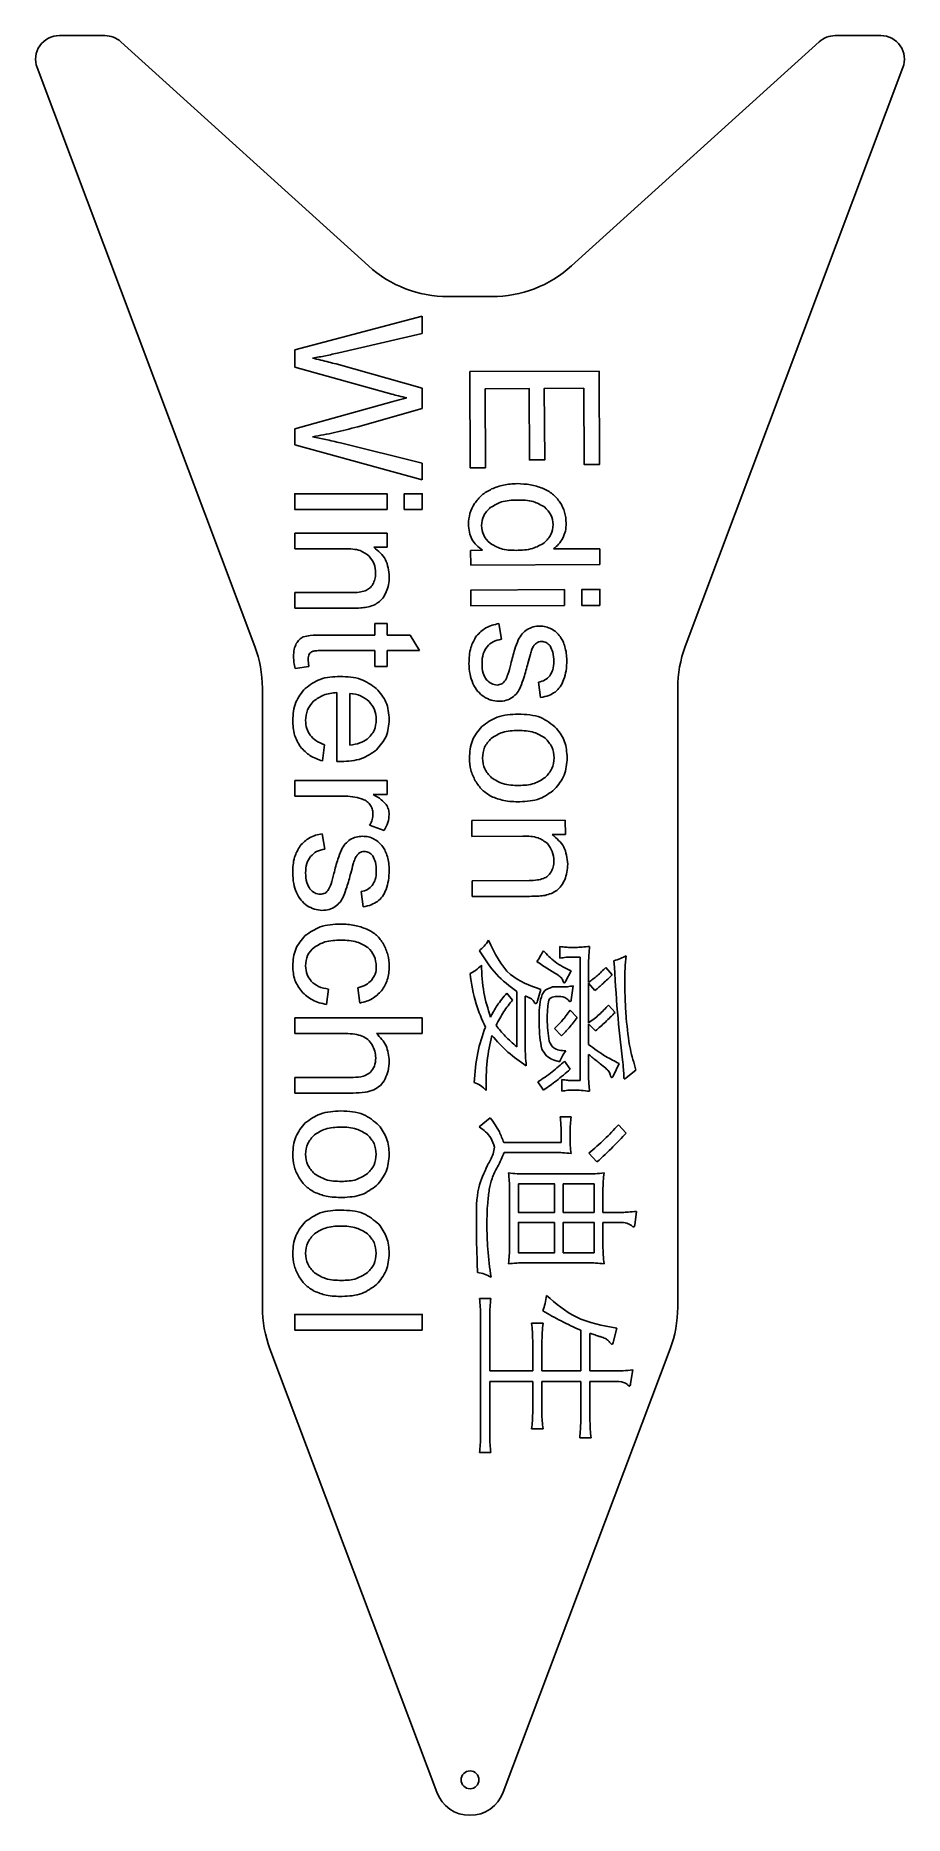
# Model space of a CAD drawing. Header units: millimetres. Extents: x -757 to -684, y -153 to -3.
import ezdxf

# ---------------------------------------------------------------- set-up
doc = ezdxf.new("R2010")
doc.units = ezdxf.units.MM
doc.layers.get('0').update_dxf_attribs({"linetype": 'CONTINUOUS'})

msp = doc.modelspace()

# ---------------------------------------------------------------- linework, layer by layer
for p, q in [((-724.5, -26.3), (-735.24, -29.15)), ((-724.5, -27.76), (-724.5, -26.3)), ((-731.54, -29.39), (-724.5, -27.76)), ((-735.24, -29.15), (-735.24, -30.6)), ((-735.24, -30.6), (-727.06, -32.88)), ((-724.5, -32.37), (-731.75, -30.33)), ((-724.5, -34.09), (-724.5, -32.37)), ((-727.06, -33.53), (-735.24, -35.79)), ((-729.94, -35.62), (-724.5, -34.09)), ((-735.24, -35.79), (-735.24, -37.16)), ((-735.24, -37.16), (-724.5, -40.11)), ((-724.5, -38.68), (-731.4, -36.99)), ((-724.5, -40.11), (-724.5, -38.68)), ((-727.46, -44.6), (-735.24, -44.6)), ((-735.24, -44.6), (-735.24, -45.91)), ((-727.46, -45.78), (-727.46, -44.6)), ((-735.24, -45.91), (-730.99, -45.91)), ((-728.57, -45.78), (-727.46, -45.78)), ((-719.42, -46.03), (-720.42, -46.04)), ((-720.42, -46.04), (-720.41, -47.28)), ((-709.54, -45.9), (-713.44, -45.92)), ((-709.53, -47.23), (-709.54, -45.9)), ((-720.41, -47.28), (-709.53, -47.23)), ((-730.51, -49.6), (-735.24, -49.6)), ((-735.24, -49.6), (-735.24, -50.92)), ((-735.24, -50.92), (-730.46, -50.92)), ((-727.46, -52.21), (-728.49, -52.21)), ((-728.49, -52.21), (-728.49, -53.18)), ((-727.46, -53.18), (-727.46, -52.21)), ((-717.82, -53.53), (-718.04, -52.21)), ((-728.49, -53.18), (-732.96, -53.18)), ((-725.53, -53.18), (-727.46, -53.18)), ((-724.74, -54.49), (-725.53, -53.18)), ((-733.03, -54.49), (-728.49, -54.49)), ((-728.49, -54.49), (-728.49, -55.82)), ((-727.46, -55.82), (-727.46, -54.49)), ((-727.46, -54.49), (-724.74, -54.49)), ((-735.22, -56.01), (-734.06, -55.82)), ((-728.49, -55.82), (-727.46, -55.82)), ((-731.69, -58.03), (-731.69, -63.83)), ((-730.6, -62.45), (-730.6, -58.1)), ((-714.7, -57.14), (-714.52, -58.45)), ((-732.9, -63.79), (-732.73, -62.43)), ((-727.46, -65.43), (-735.24, -65.43)), ((-735.24, -65.43), (-735.24, -66.75)), ((-727.46, -66.62), (-727.46, -65.43)), ((-735.24, -66.75), (-731.17, -66.75)), ((-728.64, -66.62), (-727.46, -66.62)), ((-712.44, -68.78), (-720.32, -68.81)), ((-720.32, -68.81), (-720.32, -70.15)), ((-712.43, -69.98), (-712.44, -68.78)), ((-732.71, -71.22), (-732.92, -69.92)), ((-728.93, -69.21), (-727.71, -69.66)), ((-720.32, -70.15), (-716.01, -70.13)), ((-713.55, -69.99), (-712.43, -69.98)), ((-729.64, -74.79), (-729.47, -76.08)), ((-715.5, -73.86), (-720.3, -73.88)), ((-720.3, -73.88), (-720.29, -75.22)), ((-720.29, -75.22), (-715.45, -75.2)), ((-712.89, -79.42), (-712.89, -80.41)), ((-711.56, -79.5), (-711.98, -79.5)), ((-711.98, -80.32), (-711.2, -80.32)), ((-711.2, -80.32), (-711.2, -90.73)), ((-710.48, -82.46), (-710.48, -80.73)), ((-712.42, -82.38), (-711.96, -81.48)), ((-708.48, -81.81), (-709.03, -81.2)), ((-732.56, -84.32), (-732.39, -83.02)), ((-729.94, -82.91), (-729.75, -84.19)), ((-716.89, -83.94), (-717.38, -83.37)), ((-716.54, -83.23), (-716.54, -87.88)), ((-715.82, -87.95), (-715.82, -83.6)), ((-714.78, -84.02), (-714.51, -83.04)), ((-712.97, -82.84), (-713.52, -82.84)), ((-713.3, -83.64), (-713.16, -83.64)), ((-711.95, -83.93), (-711.77, -82.74)), ((-710.48, -85.86), (-710.48, -82.52)), ((-710.48, -82.52), (-709.94, -83.14)), ((-724.5, -85.44), (-735.24, -85.44)), ((-735.24, -85.44), (-735.24, -86.76)), ((-724.5, -86.76), (-724.5, -85.44)), ((-711.44, -85.42), (-712.04, -84.8)), ((-708.24, -84.98), (-708.81, -84.38)), ((-735.24, -86.76), (-730.98, -86.76)), ((-728.35, -86.76), (-724.5, -86.76)), ((-713.36, -86.33), (-712.75, -86.95)), ((-710.48, -87.69), (-710.48, -85.94)), ((-710.48, -85.94), (-709.9, -86.54)), ((-712.02, -89.77), (-712.51, -89.08)), ((-710.48, -90.51), (-710.48, -88.52)), ((-708.4, -90.35), (-707.91, -89.3)), ((-707.3, -90.5), (-706.49, -89.84)), ((-730.31, -90.46), (-735.24, -90.46)), ((-735.24, -90.46), (-735.24, -91.78)), ((-714.77, -90.84), (-714.28, -91.53)), ((-712.73, -90.64), (-712.73, -91.63)), ((-711.2, -90.73), (-711.86, -90.73)), ((-735.24, -91.78), (-730.31, -91.78)), ((-711.88, -91.53), (-711.6, -91.53)), ((-718.77, -93.86), (-719.71, -94.62)), ((-711.95, -93.79), (-712.88, -93.79)), ((-707.31, -95.16), (-707.97, -94.46)), ((-712.79, -95.95), (-717.63, -95.95)), ((-712.79, -94.94), (-712.79, -95.95)), ((-712.04, -95.66), (-712.04, -94.94)), ((-717.6, -96.78), (-713.22, -96.78)), ((-710.46, -96.84), (-709.77, -97.58)), ((-710.53, -98.6), (-715.94, -98.6)), ((-717.14, -99.79), (-717.14, -104.85)), ((-709.27, -101.84), (-709.27, -99.77)), ((-707.64, -101.84), (-709.27, -101.84)), ((-706.59, -102.91), (-706.45, -101.76)), ((-709.27, -104.87), (-709.27, -102.68)), ((-709.27, -102.68), (-707.85, -102.68)), ((-715.96, -106.08), (-710.46, -106.08)), ((-718.73, -109.1), (-719.68, -109.1)), ((-719.59, -110.48), (-719.59, -120.75)), ((-718.8, -115.2), (-718.8, -110.48)), ((-714.32, -111.18), (-715.28, -111.18)), ((-711.14, -111.77), (-711.14, -115.2)), ((-710.36, -115.2), (-710.36, -112.04)), ((-708.38, -112.7), (-708.11, -111.59)), ((-715.19, -112.61), (-715.19, -115.2)), ((-714.41, -115.2), (-714.41, -112.61)), ((-715.19, -115.2), (-718.8, -115.2)), ((-711.14, -115.2), (-714.41, -115.2)), ((-708.26, -115.2), (-710.36, -115.2)), ((-706.94, -116.27), (-706.76, -115.11)), ((-718.8, -120.75), (-718.8, -116.1)), ((-718.8, -116.1), (-715.19, -116.1)), ((-715.19, -116.1), (-715.19, -118.78)), ((-714.41, -118.78), (-714.41, -116.1)), ((-714.41, -116.1), (-711.14, -116.1)), ((-711.14, -116.1), (-711.14, -119.44)), ((-710.36, -119.44), (-710.36, -116.1)), ((-710.36, -116.1), (-708.26, -116.1)), ((-715.28, -120.07), (-714.32, -120.07)), ((-711.23, -120.83), (-710.27, -120.83)), ((-719.68, -122.07), (-718.73, -122.07))]:
    msp.add_line(p, q)
msp.add_lwpolyline([(-749.9, -3.17), (-729.03, -22.07, 0.186034), (-722.32, -24.66), (-718.63, -24.66, 0.186034), (-711.92, -22.07), (-691.04, -3.18, -0.186034), (-689.7, -2.66), (-685.86, -2.66, -0.523953), (-683.99, -5.36), (-702.33, -54.14, 0.09017), (-702.97, -57.66), (-702.97, -109.83, -0.09017), (-703.61, -113.35), (-717.67, -150.71, -0.692308), (-723.28, -150.71), (-737.33, -113.35, -0.09017), (-737.97, -109.83), (-737.97, -57.66, 0.09017), (-738.61, -54.14), (-756.96, -5.36, -0.523906), (-755.08, -2.66), (-751.25, -2.66, -0.186072)], format="xyb", close=True)
for points in [[(-719.16, -39.1), (-720.45, -39.1), (-720.48, -30.98), (-709.6, -30.94), (-709.57, -38.81), (-710.85, -38.81), (-710.88, -32.38), (-714.21, -32.4), (-714.18, -38.42), (-715.46, -38.42), (-715.49, -32.4), (-719.19, -32.42)], [(-727.46, -42.59), (-735.24, -42.59), (-735.24, -41.27), (-727.46, -41.27)], [(-724.5, -42.59), (-726.02, -42.59), (-726.02, -41.27), (-724.5, -41.27)], [(-712.51, -50.69), (-720.4, -50.72), (-720.4, -49.39), (-712.52, -49.35)], [(-709.52, -50.68), (-711.05, -50.68), (-711.06, -49.35), (-709.52, -49.34)], [(-716.39, -99.44), (-716.39, -101.84), (-713.35, -101.84), (-713.35, -99.44)], [(-710.02, -101.84), (-710.02, -99.44), (-712.62, -99.44), (-712.62, -101.84)], [(-713.35, -102.68), (-716.39, -102.68), (-716.39, -105.24), (-713.35, -105.24)], [(-710.02, -105.24), (-710.02, -102.68), (-712.62, -102.68), (-712.62, -105.24)], [(-724.5, -111.76), (-735.24, -111.76), (-735.24, -110.44), (-724.5, -110.44)]]:
    msp.add_lwpolyline(points, close=True)
msp.add_circle((-720.47, -149.66), 0.75)
for points, knots in [([(-733.74, -29.84), (-733.37, -29.78), (-732.64, -29.64), (-731.91, -29.48), (-731.54, -29.39)], [-0.2243962, -0.2243962, -0.2243962, -0.2243962, -0.1129272, 0, 0, 0, 0]), ([(-731.75, -30.33), (-731.96, -30.28), (-732.62, -30.11), (-733.28, -29.95), (-733.74, -29.84)], [-0.2042901, -0.2042901, -0.2042901, -0.2042901, -0.1395409, 0, 0, 0, 0]), ([(-727.06, -32.88), (-726.87, -32.93), (-726.45, -33.04), (-726.03, -33.14), (-725.8, -33.19)], [-0.1298636, -0.1298636, -0.1298636, -0.1298636, -0.0703938, 0, 0, 0, 0]), ([(-725.8, -33.19), (-725.94, -33.23), (-726.36, -33.33), (-726.78, -33.45), (-727.06, -33.53)], [-0.1304092, -0.1304092, -0.1304092, -0.1304092, -0.0858216, 0, 0, 0, 0]), ([(-733.74, -36.46), (-733.12, -36.36), (-731.84, -36.14), (-730.59, -35.8), (-729.94, -35.62)], [-0.3894113, -0.3894113, -0.3894113, -0.3894113, -0.2023315, 0, 0, 0, 0]), ([(-731.4, -36.99), (-731.81, -36.89), (-732.59, -36.7), (-733.37, -36.54), (-733.74, -36.46)], [-0.2396977, -0.2396977, -0.2396977, -0.2396977, -0.1118368, 0, 0, 0, 0]), ([(-716.51, -40.42), (-716.89, -40.44), (-717.63, -40.47), (-718.32, -40.74), (-718.65, -40.87)], [-0.2198423, -0.2198423, -0.2198423, -0.2198423, -0.1052862, 0, 0, 0, 0]), ([(-714.36, -40.81), (-714.7, -40.69), (-715.39, -40.46), (-716.13, -40.44), (-716.51, -40.42)], [-0.2187892, -0.2187892, -0.2187892, -0.2187892, -0.1129848, 0, 0, 0, 0]), ([(-718.65, -40.87), (-718.94, -41.02), (-719.51, -41.33), (-719.9, -41.85), (-720.09, -42.1)], [-0.1918019, -0.1918019, -0.1918019, -0.1918019, -0.0937963, 0, 0, 0, 0]), ([(-718.76, -42.44), (-718.46, -42.26), (-717.77, -41.84), (-716.95, -41.81), (-716.5, -41.8)], [-0.2388519, -0.2388519, -0.2388519, -0.2388519, -0.1332795, 0, 0, 0, 0]), ([(-716.5, -41.8), (-716.04, -41.8), (-715.22, -41.81), (-714.51, -42.21), (-714.2, -42.38)], [-0.2403654, -0.2403654, -0.2403654, -0.2403654, -0.1038844, 0, 0, 0, 0]), ([(-712.89, -41.98), (-713.08, -41.74), (-713.48, -41.23), (-714.06, -40.95), (-714.36, -40.81)], [-0.1910722, -0.1910722, -0.1910722, -0.1910722, -0.0981188, 0, 0, 0, 0]), ([(-712.37, -43.74), (-712.39, -43.42), (-712.43, -42.8), (-712.73, -42.25), (-712.89, -41.98)], [-0.1852424, -0.1852424, -0.1852424, -0.1852424, -0.0917556, 0, 0, 0, 0]), ([(-720.09, -42.1), (-720.24, -42.37), (-720.54, -42.91), (-720.58, -43.53), (-720.61, -43.83)], [-0.1829694, -0.1829694, -0.1829694, -0.1829694, -0.0913994, 0, 0, 0, 0]), ([(-719.51, -43.95), (-719.47, -43.67), (-719.4, -43.08), (-718.98, -42.66), (-718.76, -42.44)], [-0.1727094, -0.1727094, -0.1727094, -0.1727094, -0.0894719, 0, 0, 0, 0]), ([(-714.2, -42.38), (-713.99, -42.59), (-713.57, -43), (-713.5, -43.58), (-713.47, -43.87)], [-0.1702219, -0.1702219, -0.1702219, -0.1702219, -0.0837478, 0, 0, 0, 0]), ([(-720.61, -43.83), (-720.56, -44.29), (-720.46, -45.18), (-719.77, -45.75), (-719.42, -46.03)], [-0.2589112, -0.2589112, -0.2589112, -0.2589112, -0.1277257, 0, 0, 0, 0]), ([(-718.78, -45.44), (-718.99, -45.23), (-719.4, -44.82), (-719.47, -44.24), (-719.51, -43.95)], [-0.169493, -0.169493, -0.169493, -0.169493, -0.0829627, 0, 0, 0, 0]), ([(-713.47, -43.87), (-713.5, -44.16), (-713.57, -44.77), (-714, -45.19), (-714.22, -45.41)], [-0.1759967, -0.1759967, -0.1759967, -0.1759967, -0.089823, 0, 0, 0, 0]), ([(-712.66, -45.01), (-712.57, -44.81), (-712.39, -44.41), (-712.38, -43.97), (-712.37, -43.74)], [-0.1314811, -0.1314811, -0.1314811, -0.1314811, -0.0677846, 0, 0, 0, 0]), ([(-730.99, -45.91), (-730.56, -45.92), (-729.81, -45.92), (-729.21, -46.35), (-728.96, -46.53)], [-0.2163719, -0.2163719, -0.2163719, -0.2163719, -0.0900163, 0, 0, 0, 0]), ([(-727.28, -48.26), (-727.33, -47.75), (-727.43, -46.76), (-728.19, -46.1), (-728.57, -45.78)], [-0.2885373, -0.2885373, -0.2885373, -0.2885373, -0.1421645, 0, 0, 0, 0]), ([(-716.59, -46.04), (-717.03, -46.03), (-717.82, -46.02), (-718.49, -45.62), (-718.78, -45.44)], [-0.2305196, -0.2305196, -0.2305196, -0.2305196, -0.1014634, 0, 0, 0, 0]), ([(-714.22, -45.41), (-714.54, -45.59), (-715.27, -46.01), (-716.11, -46.03), (-716.59, -46.04)], [-0.2490702, -0.2490702, -0.2490702, -0.2490702, -0.1411639, 0, 0, 0, 0]), ([(-713.44, -45.92), (-713.29, -45.79), (-712.97, -45.53), (-712.77, -45.19), (-712.66, -45.01)], [-0.1205088, -0.1205088, -0.1205088, -0.1205088, -0.0612046, 0, 0, 0, 0]), ([(-728.96, -46.53), (-728.81, -46.74), (-728.49, -47.17), (-728.45, -47.71), (-728.43, -47.98)], [-0.1576102, -0.1576102, -0.1576102, -0.1576102, -0.0795911, 0, 0, 0, 0]), ([(-728.43, -47.98), (-728.44, -48.15), (-728.45, -48.47), (-728.6, -48.76), (-728.67, -48.9)], [-0.09586828, -0.09586828, -0.09586828, -0.09586828, -0.04616383, 0, 0, 0, 0]), ([(-729.3, -49.44), (-729.47, -49.49), (-729.86, -49.59), (-730.27, -49.6), (-730.51, -49.6)], [-0.1218998, -0.1218998, -0.1218998, -0.1218998, -0.070509, 0, 0, 0, 0]), ([(-728.67, -48.9), (-728.75, -49.02), (-728.92, -49.26), (-729.18, -49.38), (-729.3, -49.44)], [-0.08509831, -0.08509831, -0.08509831, -0.08509831, -0.04174975, 0, 0, 0, 0]), ([(-727.54, -49.55), (-727.46, -49.35), (-727.31, -48.93), (-727.29, -48.49), (-727.28, -48.26)], [-0.1324081, -0.1324081, -0.1324081, -0.1324081, -0.0677694, 0, 0, 0, 0]), ([(-730.46, -50.92), (-730.2, -50.92), (-729.77, -50.92), (-729.34, -50.86), (-729.17, -50.84)], [-0.1284941, -0.1284941, -0.1284941, -0.1284941, -0.0506527, 0, 0, 0, 0]), ([(-729.17, -50.84), (-729, -50.8), (-728.65, -50.71), (-728.35, -50.52), (-728.2, -50.43)], [-0.1062752, -0.1062752, -0.1062752, -0.1062752, -0.0513091, 0, 0, 0, 0]), ([(-728.2, -50.43), (-728.07, -50.32), (-727.78, -50.07), (-727.62, -49.73), (-727.54, -49.55)], [-0.1114223, -0.1114223, -0.1114223, -0.1114223, -0.0592432, 0, 0, 0, 0]), ([(-718.04, -52.21), (-718.42, -52.3), (-719.15, -52.47), (-719.68, -53), (-719.93, -53.25)], [-0.2191651, -0.2191651, -0.2191651, -0.2191651, -0.1031127, 0, 0, 0, 0]), ([(-714.6, -52.42), (-714.79, -52.43), (-715.16, -52.46), (-715.49, -52.63), (-715.66, -52.72)], [-0.1108552, -0.1108552, -0.1108552, -0.1108552, -0.0549759, 0, 0, 0, 0]), ([(-713.62, -52.66), (-713.78, -52.59), (-714.09, -52.45), (-714.43, -52.43), (-714.6, -52.42)], [-0.1013457, -0.1013457, -0.1013457, -0.1013457, -0.051114, 0, 0, 0, 0]), ([(-735.11, -53.9), (-735.18, -54.05), (-735.33, -54.41), (-735.34, -54.8), (-735.34, -55.01)], [-0.1145343, -0.1145343, -0.1145343, -0.1145343, -0.063973, 0, 0, 0, 0]), ([(-734.52, -53.34), (-734.64, -53.41), (-734.88, -53.54), (-735.03, -53.78), (-735.11, -53.9)], [-0.08271956, -0.08271956, -0.08271956, -0.08271956, -0.0427261, 0, 0, 0, 0]), ([(-732.96, -53.18), (-733.29, -53.18), (-733.82, -53.17), (-734.33, -53.29), (-734.52, -53.34)], [-0.1569805, -0.1569805, -0.1569805, -0.1569805, -0.0586619, 0, 0, 0, 0]), ([(-719.93, -53.25), (-720.11, -53.57), (-720.52, -54.29), (-720.54, -55.13), (-720.56, -55.59)], [-0.2461313, -0.2461313, -0.2461313, -0.2461313, -0.1363202, 0, 0, 0, 0]), ([(-719.04, -54.16), (-718.88, -54), (-718.53, -53.68), (-718.07, -53.58), (-717.82, -53.53)], [-0.1390946, -0.1390946, -0.1390946, -0.1390946, -0.0732443, 0, 0, 0, 0]), ([(-716.4, -53.58), (-716.51, -53.84), (-716.76, -54.51), (-716.93, -55.2), (-717.04, -55.62)], [-0.2138359, -0.2138359, -0.2138359, -0.2138359, -0.1291572, 0, 0, 0, 0]), ([(-715.66, -52.72), (-715.81, -52.83), (-716.12, -53.06), (-716.31, -53.4), (-716.4, -53.58)], [-0.1154153, -0.1154153, -0.1154153, -0.1154153, -0.0594551, 0, 0, 0, 0]), ([(-715.26, -54.39), (-715.21, -54.28), (-715.13, -54.09), (-714.98, -53.94), (-714.91, -53.88)], [-0.06295535, -0.06295535, -0.06295535, -0.06295535, -0.02875335, 0, 0, 0, 0]), ([(-714.91, -53.88), (-714.83, -53.83), (-714.69, -53.73), (-714.52, -53.72), (-714.44, -53.71)], [-0.0502715, -0.0502715, -0.0502715, -0.0502715, -0.02501794, 0, 0, 0, 0]), ([(-714.44, -53.71), (-714.3, -53.73), (-714.02, -53.77), (-713.83, -53.99), (-713.72, -54.1)], [-0.08376871, -0.08376871, -0.08376871, -0.08376871, -0.04429361, 0, 0, 0, 0]), ([(-712.87, -53.31), (-712.98, -53.18), (-713.19, -52.92), (-713.48, -52.74), (-713.62, -52.66)], [-0.1000788, -0.1000788, -0.1000788, -0.1000788, -0.0500124, 0, 0, 0, 0]), ([(-712.48, -54.16), (-712.53, -53.99), (-712.63, -53.7), (-712.8, -53.43), (-712.87, -53.31)], [-0.09384363, -0.09384363, -0.09384363, -0.09384363, -0.04252731, 0, 0, 0, 0]), ([(-735.34, -55.01), (-735.34, -55.17), (-735.32, -55.5), (-735.26, -55.83), (-735.22, -56.01)], [-0.1004282, -0.1004282, -0.1004282, -0.1004282, -0.0534618, 0, 0, 0, 0]), ([(-734.11, -55.24), (-734.11, -55.15), (-734.11, -54.99), (-734.04, -54.85), (-734.02, -54.79)], [-0.04644219, -0.04644219, -0.04644219, -0.04644219, -0.02042365, 0, 0, 0, 0]), ([(-734.06, -55.82), (-734.07, -55.71), (-734.1, -55.52), (-734.11, -55.32), (-734.11, -55.24)], [-0.05812089, -0.05812089, -0.05812089, -0.05812089, -0.02548391, 0, 0, 0, 0]), ([(-734.02, -54.79), (-733.98, -54.74), (-733.91, -54.64), (-733.81, -54.59), (-733.76, -54.56)], [-0.03467913, -0.03467913, -0.03467913, -0.03467913, -0.01711914, 0, 0, 0, 0]), ([(-733.76, -54.56), (-733.67, -54.54), (-733.43, -54.49), (-733.19, -54.49), (-733.03, -54.49)], [-0.07305737, -0.07305737, -0.07305737, -0.07305737, -0.04635833, 0, 0, 0, 0]), ([(-719.46, -55.58), (-719.45, -55.3), (-719.43, -54.79), (-719.16, -54.35), (-719.04, -54.16)], [-0.1506077, -0.1506077, -0.1506077, -0.1506077, -0.0687291, 0, 0, 0, 0]), ([(-715.6, -55.57), (-715.53, -55.31), (-715.42, -54.91), (-715.3, -54.52), (-715.26, -54.39)], [-0.1228822, -0.1228822, -0.1228822, -0.1228822, -0.0413832, 0, 0, 0, 0]), ([(-713.41, -55.41), (-713.42, -55.65), (-713.43, -56.08), (-713.65, -56.45), (-713.75, -56.62)], [-0.1271705, -0.1271705, -0.1271705, -0.1271705, -0.0575159, 0, 0, 0, 0]), ([(-713.72, -54.1), (-713.64, -54.27), (-713.42, -54.68), (-713.42, -55.14), (-713.41, -55.41)], [-0.1365048, -0.1365048, -0.1365048, -0.1365048, -0.0792388, 0, 0, 0, 0]), ([(-712.58, -56.94), (-712.5, -56.69), (-712.34, -56.16), (-712.32, -55.6), (-712.32, -55.31)], [-0.165802, -0.165802, -0.165802, -0.165802, -0.0873868, 0, 0, 0, 0]), ([(-712.32, -55.31), (-712.32, -55.11), (-712.34, -54.72), (-712.43, -54.34), (-712.48, -54.16)], [-0.1168359, -0.1168359, -0.1168359, -0.1168359, -0.0570379, 0, 0, 0, 0]), ([(-731.42, -56.67), (-732, -56.69), (-733.08, -56.75), (-733.96, -57.37), (-734.36, -57.67)], [-0.3172304, -0.3172304, -0.3172304, -0.3172304, -0.1468388, 0, 0, 0, 0]), ([(-728.37, -57.68), (-728.79, -57.38), (-729.7, -56.74), (-730.81, -56.69), (-731.42, -56.67)], [-0.3269465, -0.3269465, -0.3269465, -0.3269465, -0.1761383, 0, 0, 0, 0]), ([(-720.56, -55.59), (-720.54, -55.89), (-720.52, -56.46), (-720.32, -57), (-720.23, -57.25)], [-0.1703108, -0.1703108, -0.1703108, -0.1703108, -0.0819752, 0, 0, 0, 0]), ([(-719.08, -56.94), (-719.19, -56.76), (-719.44, -56.34), (-719.45, -55.85), (-719.46, -55.58)], [-0.1437524, -0.1437524, -0.1437524, -0.1437524, -0.0807175, 0, 0, 0, 0]), ([(-718.19, -57.39), (-718.36, -57.36), (-718.7, -57.32), (-718.95, -57.07), (-719.08, -56.94)], [-0.1012064, -0.1012064, -0.1012064, -0.1012064, -0.0526807, 0, 0, 0, 0]), ([(-717.48, -56.99), (-717.58, -57.1), (-717.76, -57.33), (-718.05, -57.37), (-718.19, -57.39)], [-0.08429405, -0.08429405, -0.08429405, -0.08429405, -0.04163551, 0, 0, 0, 0]), ([(-717.04, -55.62), (-717.11, -55.92), (-717.22, -56.39), (-717.41, -56.83), (-717.48, -56.99)], [-0.1441566, -0.1441566, -0.1441566, -0.1441566, -0.0519781, 0, 0, 0, 0]), ([(-716.21, -57.55), (-716.11, -57.29), (-715.88, -56.64), (-715.7, -55.97), (-715.6, -55.57)], [-0.2074131, -0.2074131, -0.2074131, -0.2074131, -0.125177, 0, 0, 0, 0]), ([(-713.75, -56.62), (-713.88, -56.75), (-714.14, -57.02), (-714.51, -57.1), (-714.7, -57.14)], [-0.1101857, -0.1101857, -0.1101857, -0.1101857, -0.0569004, 0, 0, 0, 0]), ([(-713.3, -57.98), (-713.15, -57.85), (-712.83, -57.55), (-712.67, -57.16), (-712.58, -56.94)], [-0.1276649, -0.1276649, -0.1276649, -0.1276649, -0.0686012, 0, 0, 0, 0]), ([(-734.36, -57.67), (-734.67, -58.04), (-735.31, -58.83), (-735.38, -59.84), (-735.41, -60.37)], [-0.2968371, -0.2968371, -0.2968371, -0.2968371, -0.1552247, 0, 0, 0, 0]), ([(-733.65, -58.75), (-733.38, -58.56), (-732.8, -58.14), (-732.08, -58.07), (-731.69, -58.03)], [-0.2126192, -0.2126192, -0.2126192, -0.2126192, -0.1152379, 0, 0, 0, 0]), ([(-730.6, -58.1), (-730.29, -58.14), (-729.68, -58.22), (-729.2, -58.6), (-728.98, -58.79)], [-0.1795782, -0.1795782, -0.1795782, -0.1795782, -0.0857767, 0, 0, 0, 0]), ([(-727.28, -60.3), (-727.33, -59.79), (-727.4, -58.8), (-728.05, -58.05), (-728.37, -57.68)], [-0.2903354, -0.2903354, -0.2903354, -0.2903354, -0.1417255, 0, 0, 0, 0]), ([(-720.23, -57.25), (-720.11, -57.48), (-719.88, -57.92), (-719.5, -58.23), (-719.31, -58.37)], [-0.146414, -0.146414, -0.146414, -0.146414, -0.0707448, 0, 0, 0, 0]), ([(-719.31, -58.37), (-719.11, -58.49), (-718.72, -58.71), (-718.27, -58.74), (-718.05, -58.76)], [-0.1331976, -0.1331976, -0.1331976, -0.1331976, -0.0655889, 0, 0, 0, 0]), ([(-718.05, -58.76), (-717.83, -58.75), (-717.43, -58.73), (-717.07, -58.53), (-716.91, -58.43)], [-0.1201085, -0.1201085, -0.1201085, -0.1201085, -0.0568759, 0, 0, 0, 0]), ([(-716.91, -58.43), (-716.76, -58.32), (-716.47, -58.07), (-716.3, -57.73), (-716.21, -57.55)], [-0.1136568, -0.1136568, -0.1136568, -0.1136568, -0.0581176, 0, 0, 0, 0]), ([(-714.52, -58.45), (-714.28, -58.4), (-713.85, -58.31), (-713.47, -58.09), (-713.3, -57.98)], [-0.131382, -0.131382, -0.131382, -0.131382, -0.060353, 0, 0, 0, 0]), ([(-734.33, -60.38), (-734.3, -60.07), (-734.25, -59.45), (-733.85, -58.99), (-733.65, -58.75)], [-0.1802622, -0.1802622, -0.1802622, -0.1802622, -0.0892986, 0, 0, 0, 0]), ([(-728.98, -58.79), (-728.8, -59.01), (-728.44, -59.45), (-728.39, -60.02), (-728.37, -60.31)], [-0.1677629, -0.1677629, -0.1677629, -0.1677629, -0.084958, 0, 0, 0, 0]), ([(-716.42, -59.84), (-717.03, -59.87), (-718.15, -59.92), (-719.06, -60.58), (-719.47, -60.88)], [-0.3286069, -0.3286069, -0.3286069, -0.3286069, -0.1504663, 0, 0, 0, 0]), ([(-713.17, -61.05), (-713.6, -60.69), (-714.53, -59.92), (-715.75, -59.87), (-716.42, -59.84)], [-0.3549981, -0.3549981, -0.3549981, -0.3549981, -0.1930082, 0, 0, 0, 0]), ([(-735.41, -60.37), (-735.39, -60.79), (-735.36, -61.59), (-734.95, -62.28), (-734.76, -62.6)], [-0.235384, -0.235384, -0.235384, -0.235384, -0.1108755, 0, 0, 0, 0]), ([(-733.95, -61.62), (-734.06, -61.43), (-734.29, -61.05), (-734.32, -60.61), (-734.33, -60.38)], [-0.1312521, -0.1312521, -0.1312521, -0.1312521, -0.0678709, 0, 0, 0, 0]), ([(-728.37, -60.31), (-728.4, -60.63), (-728.46, -61.27), (-728.91, -61.72), (-729.13, -61.95)], [-0.185142, -0.185142, -0.185142, -0.185142, -0.0921676, 0, 0, 0, 0]), ([(-728.35, -62.85), (-728.04, -62.49), (-727.4, -61.76), (-727.33, -60.79), (-727.28, -60.3)], [-0.28257, -0.28257, -0.28257, -0.28257, -0.1441891, 0, 0, 0, 0]), ([(-719.47, -60.88), (-719.78, -61.25), (-720.42, -62.03), (-720.49, -63.04), (-720.52, -63.56)], [-0.2943018, -0.2943018, -0.2943018, -0.2943018, -0.1520071, 0, 0, 0, 0]), ([(-718.68, -61.89), (-718.37, -61.69), (-717.68, -61.26), (-716.87, -61.23), (-716.41, -61.22)], [-0.240026, -0.240026, -0.240026, -0.240026, -0.1334393, 0, 0, 0, 0]), ([(-716.41, -61.22), (-715.96, -61.23), (-715.14, -61.25), (-714.45, -61.68), (-714.14, -61.87)], [-0.2396876, -0.2396876, -0.2396876, -0.2396876, -0.1063403, 0, 0, 0, 0]), ([(-712.28, -63.52), (-712.32, -63.06), (-712.38, -62.15), (-712.91, -61.41), (-713.17, -61.05)], [-0.2674338, -0.2674338, -0.2674338, -0.2674338, -0.1305663, 0, 0, 0, 0]), ([(-734.76, -62.6), (-734.51, -62.87), (-733.99, -63.43), (-733.27, -63.67), (-732.9, -63.79)], [-0.223613, -0.223613, -0.223613, -0.223613, -0.1155513, 0, 0, 0, 0]), ([(-732.73, -62.43), (-732.99, -62.33), (-733.45, -62.15), (-733.79, -61.78), (-733.95, -61.62)], [-0.1478354, -0.1478354, -0.1478354, -0.1478354, -0.0675014, 0, 0, 0, 0]), ([(-731.33, -63.84), (-730.75, -63.81), (-729.65, -63.76), (-728.76, -63.14), (-728.35, -62.85)], [-0.3205616, -0.3205616, -0.3205616, -0.3205616, -0.1477638, 0, 0, 0, 0]), ([(-729.13, -61.95), (-729.33, -62.07), (-729.78, -62.35), (-730.31, -62.41), (-730.6, -62.45)], [-0.1571474, -0.1571474, -0.1571474, -0.1571474, -0.0875131, 0, 0, 0, 0]), ([(-719.42, -63.55), (-719.39, -63.23), (-719.33, -62.59), (-718.9, -62.12), (-718.68, -61.89)], [-0.1871833, -0.1871833, -0.1871833, -0.1871833, -0.0935905, 0, 0, 0, 0]), ([(-714.14, -61.87), (-713.93, -62.1), (-713.49, -62.57), (-713.42, -63.21), (-713.39, -63.53)], [-0.1869968, -0.1869968, -0.1869968, -0.1869968, -0.0935742, 0, 0, 0, 0]), ([(-731.69, -63.83), (-731.62, -63.83), (-731.5, -63.84), (-731.38, -63.84), (-731.33, -63.84)], [-0.03516475, -0.03516475, -0.03516475, -0.03516475, -0.01464958, 0, 0, 0, 0]), ([(-720.52, -63.56), (-720.5, -63.89), (-720.46, -64.56), (-720.17, -65.16), (-720.03, -65.46)], [-0.1980551, -0.1980551, -0.1980551, -0.1980551, -0.0981306, 0, 0, 0, 0]), ([(-718.66, -65.2), (-718.88, -64.97), (-719.32, -64.51), (-719.39, -63.87), (-719.42, -63.55)], [-0.1866776, -0.1866776, -0.1866776, -0.1866776, -0.0930666, 0, 0, 0, 0]), ([(-713.39, -63.53), (-713.42, -63.84), (-713.48, -64.48), (-713.92, -64.95), (-714.13, -65.18)], [-0.1861098, -0.1861098, -0.1861098, -0.1861098, -0.0935164, 0, 0, 0, 0]), ([(-713.34, -66.18), (-713.03, -65.81), (-712.39, -65.03), (-712.32, -64.03), (-712.28, -63.52)], [-0.2926329, -0.2926329, -0.2926329, -0.2926329, -0.1501052, 0, 0, 0, 0]), ([(-720.03, -65.46), (-719.85, -65.73), (-719.5, -66.27), (-718.95, -66.61), (-718.67, -66.78)], [-0.1918888, -0.1918888, -0.1918888, -0.1918888, -0.0956265, 0, 0, 0, 0]), ([(-716.35, -65.86), (-716.81, -65.85), (-717.64, -65.83), (-718.35, -65.4), (-718.66, -65.2)], [-0.2439506, -0.2439506, -0.2439506, -0.2439506, -0.1076563, 0, 0, 0, 0]), ([(-714.13, -65.18), (-714.44, -65.38), (-715.1, -65.81), (-715.91, -65.84), (-716.35, -65.86)], [-0.2351543, -0.2351543, -0.2351543, -0.2351543, -0.1295848, 0, 0, 0, 0]), ([(-731.17, -66.75), (-730.9, -66.76), (-730.38, -66.77), (-729.87, -66.91), (-729.63, -66.97)], [-0.1558187, -0.1558187, -0.1558187, -0.1558187, -0.0754306, 0, 0, 0, 0]), ([(-729.63, -66.97), (-729.48, -67.03), (-729.21, -67.13), (-729, -67.35), (-728.91, -67.46)], [-0.08834311, -0.08834311, -0.08834311, -0.08834311, -0.04280568, 0, 0, 0, 0]), ([(-728.91, -67.46), (-728.83, -67.58), (-728.68, -67.82), (-728.66, -68.1), (-728.65, -68.24)], [-0.08301707, -0.08301707, -0.08301707, -0.08301707, -0.04152752, 0, 0, 0, 0]), ([(-727.55, -67.46), (-727.68, -67.32), (-727.99, -66.98), (-728.4, -66.75), (-728.64, -66.62)], [-0.1384095, -0.1384095, -0.1384095, -0.1384095, -0.0813753, 0, 0, 0, 0]), ([(-727.28, -68.3), (-727.3, -68.15), (-727.32, -67.85), (-727.47, -67.59), (-727.55, -67.46)], [-0.0896662, -0.0896662, -0.0896662, -0.0896662, -0.04495761, 0, 0, 0, 0]), ([(-718.67, -66.78), (-718.33, -66.91), (-717.56, -67.21), (-716.73, -67.22), (-716.27, -67.23)], [-0.2453984, -0.2453984, -0.2453984, -0.2453984, -0.1364175, 0, 0, 0, 0]), ([(-716.27, -67.23), (-715.7, -67.2), (-714.61, -67.13), (-713.74, -66.49), (-713.34, -66.18)], [-0.3180524, -0.3180524, -0.3180524, -0.3180524, -0.1485892, 0, 0, 0, 0]), ([(-728.65, -68.24), (-728.66, -68.4), (-728.69, -68.74), (-728.85, -69.05), (-728.93, -69.21)], [-0.1017388, -0.1017388, -0.1017388, -0.1017388, -0.0528744, 0, 0, 0, 0]), ([(-727.71, -69.66), (-727.59, -69.44), (-727.35, -69.01), (-727.31, -68.53), (-727.28, -68.3)], [-0.1433978, -0.1433978, -0.1433978, -0.1433978, -0.0680337, 0, 0, 0, 0]), ([(-732.92, -69.92), (-733.3, -70), (-734.01, -70.17), (-734.54, -70.69), (-734.78, -70.93)], [-0.2162397, -0.2162397, -0.2162397, -0.2162397, -0.1017363, 0, 0, 0, 0]), ([(-730.57, -70.42), (-730.72, -70.54), (-731.03, -70.76), (-731.21, -71.1), (-731.31, -71.27)], [-0.1138747, -0.1138747, -0.1138747, -0.1138747, -0.0586615, 0, 0, 0, 0]), ([(-729.53, -70.14), (-729.71, -70.15), (-730.08, -70.17), (-730.41, -70.34), (-730.57, -70.42)], [-0.1093755, -0.1093755, -0.1093755, -0.1093755, -0.054242, 0, 0, 0, 0]), ([(-728.56, -70.37), (-728.71, -70.3), (-729.02, -70.16), (-729.36, -70.15), (-729.53, -70.14)], [-0.09999292, -0.09999292, -0.09999292, -0.09999292, -0.05043168, 0, 0, 0, 0]), ([(-727.83, -71.02), (-727.93, -70.89), (-728.14, -70.63), (-728.42, -70.46), (-728.56, -70.37)], [-0.09874291, -0.09874291, -0.09874291, -0.09874291, -0.04934497, 0, 0, 0, 0]), ([(-716.01, -70.13), (-715.57, -70.13), (-714.82, -70.13), (-714.21, -70.56), (-713.95, -70.74)], [-0.2192994, -0.2192994, -0.2192994, -0.2192994, -0.0912342, 0, 0, 0, 0]), ([(-712.24, -72.49), (-712.3, -71.98), (-712.4, -70.97), (-713.17, -70.31), (-713.55, -69.99)], [-0.2924409, -0.2924409, -0.2924409, -0.2924409, -0.144088, 0, 0, 0, 0]), ([(-734.78, -70.93), (-734.97, -71.25), (-735.38, -71.96), (-735.4, -72.78), (-735.41, -73.24)], [-0.2428457, -0.2428457, -0.2428457, -0.2428457, -0.1345004, 0, 0, 0, 0]), ([(-734.33, -73.23), (-734.32, -72.96), (-734.3, -72.45), (-734.03, -72.03), (-733.91, -71.83)], [-0.1485973, -0.1485973, -0.1485973, -0.1485973, -0.0678117, 0, 0, 0, 0]), ([(-733.91, -71.83), (-733.75, -71.68), (-733.41, -71.36), (-732.95, -71.27), (-732.71, -71.22)], [-0.137238, -0.137238, -0.137238, -0.137238, -0.0722667, 0, 0, 0, 0]), ([(-731.31, -71.27), (-731.41, -71.53), (-731.67, -72.19), (-731.84, -72.87), (-731.94, -73.28)], [-0.2109814, -0.2109814, -0.2109814, -0.2109814, -0.1274331, 0, 0, 0, 0]), ([(-730.19, -72.08), (-730.14, -71.97), (-730.05, -71.78), (-729.9, -71.64), (-729.83, -71.57)], [-0.06211513, -0.06211513, -0.06211513, -0.06211513, -0.02836953, 0, 0, 0, 0]), ([(-729.83, -71.57), (-729.76, -71.52), (-729.62, -71.43), (-729.46, -71.42), (-729.37, -71.41)], [-0.04960042, -0.04960042, -0.04960042, -0.04960042, -0.02468395, 0, 0, 0, 0]), ([(-729.37, -71.41), (-729.24, -71.43), (-728.96, -71.47), (-728.77, -71.68), (-728.67, -71.8)], [-0.08265054, -0.08265054, -0.08265054, -0.08265054, -0.04370241, 0, 0, 0, 0]), ([(-728.67, -71.8), (-728.58, -71.97), (-728.37, -72.37), (-728.37, -72.83), (-728.37, -73.09)], [-0.1346827, -0.1346827, -0.1346827, -0.1346827, -0.0781811, 0, 0, 0, 0]), ([(-727.44, -71.86), (-727.49, -71.7), (-727.59, -71.4), (-727.75, -71.14), (-727.83, -71.02)], [-0.09259112, -0.09259112, -0.09259112, -0.09259112, -0.04195973, 0, 0, 0, 0]), ([(-727.28, -73), (-727.29, -72.8), (-727.3, -72.42), (-727.4, -72.04), (-727.44, -71.86)], [-0.1152763, -0.1152763, -0.1152763, -0.1152763, -0.0562764, 0, 0, 0, 0]), ([(-713.95, -70.74), (-713.79, -70.96), (-713.47, -71.4), (-713.43, -71.94), (-713.4, -72.21)], [-0.1597425, -0.1597425, -0.1597425, -0.1597425, -0.0806679, 0, 0, 0, 0]), ([(-735.41, -73.24), (-735.4, -73.53), (-735.38, -74.1), (-735.19, -74.63), (-735.1, -74.88)], [-0.1680376, -0.1680376, -0.1680376, -0.1680376, -0.0808809, 0, 0, 0, 0]), ([(-733.96, -74.58), (-734.07, -74.4), (-734.31, -73.99), (-734.32, -73.5), (-734.33, -73.23)], [-0.1418336, -0.1418336, -0.1418336, -0.1418336, -0.0796402, 0, 0, 0, 0]), ([(-731.94, -73.28), (-732.01, -73.58), (-732.12, -74.04), (-732.32, -74.48), (-732.39, -74.63)], [-0.1422324, -0.1422324, -0.1422324, -0.1422324, -0.0512842, 0, 0, 0, 0]), ([(-731.13, -75.19), (-731.04, -74.94), (-730.8, -74.3), (-730.63, -73.64), (-730.52, -73.24)], [-0.2046447, -0.2046447, -0.2046447, -0.2046447, -0.1235063, 0, 0, 0, 0]), ([(-730.52, -73.24), (-730.45, -72.98), (-730.35, -72.59), (-730.23, -72.21), (-730.19, -72.08)], [-0.1212417, -0.1212417, -0.1212417, -0.1212417, -0.0408309, 0, 0, 0, 0]), ([(-728.37, -73.09), (-728.38, -73.33), (-728.39, -73.75), (-728.61, -74.12), (-728.71, -74.28)], [-0.1254729, -0.1254729, -0.1254729, -0.1254729, -0.056748, 0, 0, 0, 0]), ([(-727.55, -74.61), (-727.47, -74.36), (-727.31, -73.84), (-727.29, -73.29), (-727.28, -73)], [-0.1635889, -0.1635889, -0.1635889, -0.1635889, -0.0862204, 0, 0, 0, 0]), ([(-713.64, -73.14), (-713.73, -73.27), (-713.89, -73.51), (-714.16, -73.64), (-714.28, -73.7)], [-0.08624981, -0.08624981, -0.08624981, -0.08624981, -0.04231477, 0, 0, 0, 0]), ([(-713.4, -72.21), (-713.41, -72.38), (-713.43, -72.71), (-713.57, -73), (-713.64, -73.14)], [-0.09716485, -0.09716485, -0.09716485, -0.09716485, -0.04678799, 0, 0, 0, 0]), ([(-712.49, -73.8), (-712.42, -73.59), (-712.27, -73.17), (-712.25, -72.72), (-712.24, -72.49)], [-0.1341996, -0.1341996, -0.1341996, -0.1341996, -0.0686861, 0, 0, 0, 0]), ([(-735.1, -74.88), (-734.98, -75.11), (-734.76, -75.54), (-734.38, -75.84), (-734.2, -75.99)], [-0.1444595, -0.1444595, -0.1444595, -0.1444595, -0.0698005, 0, 0, 0, 0]), ([(-733.09, -75.02), (-733.26, -75), (-733.6, -74.96), (-733.84, -74.71), (-733.96, -74.58)], [-0.09985541, -0.09985541, -0.09985541, -0.09985541, -0.05197753, 0, 0, 0, 0]), ([(-732.39, -74.63), (-732.48, -74.75), (-732.66, -74.97), (-732.95, -75), (-733.09, -75.02)], [-0.08316892, -0.08316892, -0.08316892, -0.08316892, -0.04107974, 0, 0, 0, 0]), ([(-728.71, -74.28), (-728.83, -74.41), (-729.09, -74.67), (-729.46, -74.75), (-729.64, -74.79)], [-0.1087149, -0.1087149, -0.1087149, -0.1087149, -0.0561409, 0, 0, 0, 0]), ([(-728.26, -75.63), (-728.12, -75.5), (-727.8, -75.21), (-727.64, -74.82), (-727.55, -74.61)], [-0.1259607, -0.1259607, -0.1259607, -0.1259607, -0.0676853, 0, 0, 0, 0]), ([(-714.28, -73.7), (-714.45, -73.75), (-714.85, -73.86), (-715.26, -73.86), (-715.5, -73.86)], [-0.1235489, -0.1235489, -0.1235489, -0.1235489, -0.0714629, 0, 0, 0, 0]), ([(-714.15, -75.12), (-713.97, -75.07), (-713.62, -74.98), (-713.31, -74.79), (-713.16, -74.7)], [-0.107713, -0.107713, -0.107713, -0.107713, -0.0520031, 0, 0, 0, 0]), ([(-713.16, -74.7), (-713.03, -74.58), (-712.74, -74.33), (-712.58, -73.98), (-712.49, -73.8)], [-0.1129297, -0.1129297, -0.1129297, -0.1129297, -0.0600445, 0, 0, 0, 0]), ([(-734.2, -75.99), (-734, -76.1), (-733.61, -76.32), (-733.17, -76.36), (-732.95, -76.38)], [-0.1314197, -0.1314197, -0.1314197, -0.1314197, -0.0647133, 0, 0, 0, 0]), ([(-732.95, -76.38), (-732.74, -76.37), (-732.34, -76.35), (-731.99, -76.15), (-731.83, -76.06)], [-0.1185051, -0.1185051, -0.1185051, -0.1185051, -0.0561167, 0, 0, 0, 0]), ([(-731.83, -76.06), (-731.68, -75.94), (-731.39, -75.7), (-731.22, -75.37), (-731.13, -75.19)], [-0.1121397, -0.1121397, -0.1121397, -0.1121397, -0.0573417, 0, 0, 0, 0]), ([(-729.47, -76.08), (-729.24, -76.04), (-728.81, -75.95), (-728.43, -75.73), (-728.26, -75.63)], [-0.1296283, -0.1296283, -0.1296283, -0.1296283, -0.0595474, 0, 0, 0, 0]), ([(-715.45, -75.2), (-715.18, -75.2), (-714.75, -75.2), (-714.32, -75.14), (-714.15, -75.12)], [-0.1302325, -0.1302325, -0.1302325, -0.1302325, -0.051338, 0, 0, 0, 0]), ([(-731.38, -77.54), (-731.97, -77.56), (-733.06, -77.61), (-733.96, -78.23), (-734.37, -78.51)], [-0.3202753, -0.3202753, -0.3202753, -0.3202753, -0.146364, 0, 0, 0, 0]), ([(-729.17, -77.96), (-729.51, -77.84), (-730.22, -77.58), (-730.98, -77.55), (-731.38, -77.54)], [-0.2256013, -0.2256013, -0.2256013, -0.2256013, -0.1185633, 0, 0, 0, 0]), ([(-727.76, -79.23), (-727.94, -78.96), (-728.3, -78.42), (-728.88, -78.11), (-729.17, -77.96)], [-0.1930218, -0.1930218, -0.1930218, -0.1930218, -0.0980099, 0, 0, 0, 0]), ([(-734.37, -78.51), (-734.68, -78.87), (-735.3, -79.61), (-735.38, -80.58), (-735.41, -81.08)], [-0.2835759, -0.2835759, -0.2835759, -0.2835759, -0.1463571, 0, 0, 0, 0]), ([(-734.33, -81.06), (-734.3, -80.76), (-734.25, -80.15), (-733.83, -79.71), (-733.62, -79.5)], [-0.1766566, -0.1766566, -0.1766566, -0.1766566, -0.0873482, 0, 0, 0, 0]), ([(-733.62, -79.5), (-733.32, -79.32), (-732.62, -78.92), (-731.81, -78.9), (-731.34, -78.9)], [-0.2390013, -0.2390013, -0.2390013, -0.2390013, -0.1361454, 0, 0, 0, 0]), ([(-731.34, -78.9), (-730.88, -78.9), (-730.07, -78.92), (-729.38, -79.34), (-729.08, -79.52)], [-0.2380041, -0.2380041, -0.2380041, -0.2380041, -0.1033431, 0, 0, 0, 0]), ([(-727.28, -81.09), (-727.3, -80.76), (-727.34, -80.11), (-727.62, -79.52), (-727.76, -79.23)], [-0.1931759, -0.1931759, -0.1931759, -0.1931759, -0.0958683, 0, 0, 0, 0]), ([(-718.91, -78.9), (-719.03, -79.08), (-719.25, -79.4), (-719.54, -79.66), (-719.68, -79.78)], [-0.1166054, -0.1166054, -0.1166054, -0.1166054, -0.0533595, 0, 0, 0, 0]), ([(-714.51, -83.04), (-715.44, -82.71), (-717.48, -81.97), (-718.4, -79.98), (-718.91, -78.9)], [-0.6260315, -0.6260315, -0.6260315, -0.6260315, -0.3414721, 0, 0, 0, 0]), ([(-711.98, -79.5), (-712.11, -79.5), (-712.42, -79.5), (-712.72, -79.45), (-712.89, -79.42)], [-0.09209145, -0.09209145, -0.09209145, -0.09209145, -0.05269653, 0, 0, 0, 0]), ([(-710.39, -79.42), (-710.6, -79.44), (-710.99, -79.49), (-711.38, -79.5), (-711.56, -79.5)], [-0.1175695, -0.1175695, -0.1175695, -0.1175695, -0.0527801, 0, 0, 0, 0]), ([(-710.48, -80.73), (-710.47, -80.53), (-710.46, -80.09), (-710.41, -79.66), (-710.39, -79.42)], [-0.1321782, -0.1321782, -0.1321782, -0.1321782, -0.0720794, 0, 0, 0, 0]), ([(-729.08, -79.52), (-728.87, -79.74), (-728.45, -80.2), (-728.4, -80.82), (-728.37, -81.14)], [-0.1814299, -0.1814299, -0.1814299, -0.1814299, -0.0920194, 0, 0, 0, 0]), ([(-719.51, -80.99), (-719.67, -81.15), (-719.95, -81.44), (-720.31, -81.63), (-720.47, -81.71)], [-0.1204412, -0.1204412, -0.1204412, -0.1204412, -0.0536699, 0, 0, 0, 0]), ([(-719.68, -79.78), (-719.23, -80.47), (-718.39, -81.81), (-717.14, -82.77), (-716.54, -83.23)], [-0.4693233, -0.4693233, -0.4693233, -0.4693233, -0.2231935, 0, 0, 0, 0]), ([(-718.75, -85.37), (-718.96, -84.69), (-719.41, -83.26), (-719.47, -81.77), (-719.51, -80.99)], [-0.4462757, -0.4462757, -0.4462757, -0.4462757, -0.2327169, 0, 0, 0, 0]), ([(-714.29, -79.78), (-714.36, -79.91), (-714.52, -80.22), (-714.71, -80.52), (-714.83, -80.69)], [-0.1060981, -0.1060981, -0.1060981, -0.1060981, -0.0616242, 0, 0, 0, 0]), ([(-714.83, -80.69), (-714.54, -80.9), (-713.96, -81.3), (-713.35, -81.66), (-713.05, -81.84)], [-0.2119792, -0.2119792, -0.2119792, -0.2119792, -0.1055758, 0, 0, 0, 0]), ([(-711.96, -81.48), (-712.43, -81.26), (-713.31, -80.83), (-713.98, -80.11), (-714.29, -79.78)], [-0.2910361, -0.2910361, -0.2910361, -0.2910361, -0.1371411, 0, 0, 0, 0]), ([(-712.89, -80.41), (-712.72, -80.38), (-712.41, -80.34), (-712.11, -80.32), (-711.98, -80.32)], [-0.09202415, -0.09202415, -0.09202415, -0.09202415, -0.03869768, 0, 0, 0, 0]), ([(-707.31, -80.21), (-707.47, -80.29), (-707.8, -80.46), (-708.15, -80.57), (-708.34, -80.63)], [-0.1112027, -0.1112027, -0.1112027, -0.1112027, -0.0581388, 0, 0, 0, 0]), ([(-708.34, -80.63), (-708.25, -82.08), (-708.09, -84.87), (-707.78, -87.65), (-707.63, -88.98)], [-0.8381216, -0.8381216, -0.8381216, -0.8381216, -0.4035515, 0, 0, 0, 0]), ([(-707.43, -82.46), (-707.43, -82.06), (-707.42, -81.31), (-707.35, -80.56), (-707.31, -80.21)], [-0.2259872, -0.2259872, -0.2259872, -0.2259872, -0.1058343, 0, 0, 0, 0]), ([(-735.41, -81.08), (-735.39, -81.48), (-735.33, -82.27), (-734.88, -82.91), (-734.66, -83.23)], [-0.23185, -0.23185, -0.23185, -0.23185, -0.1128688, 0, 0, 0, 0]), ([(-733.85, -82.36), (-733.99, -82.17), (-734.28, -81.79), (-734.31, -81.31), (-734.33, -81.06)], [-0.140675, -0.140675, -0.140675, -0.140675, -0.0722156, 0, 0, 0, 0]), ([(-732.39, -83.02), (-732.69, -82.97), (-733.23, -82.87), (-733.66, -82.52), (-733.85, -82.36)], [-0.163057, -0.163057, -0.163057, -0.163057, -0.073863, 0, 0, 0, 0]), ([(-728.76, -82.26), (-728.92, -82.41), (-729.26, -82.72), (-729.7, -82.84), (-729.94, -82.91)], [-0.13631, -0.13631, -0.13631, -0.13631, -0.0731981, 0, 0, 0, 0]), ([(-728.37, -81.14), (-728.38, -81.35), (-728.41, -81.76), (-728.65, -82.1), (-728.76, -82.26)], [-0.1211725, -0.1211725, -0.1211725, -0.1211725, -0.0593115, 0, 0, 0, 0]), ([(-727.93, -83.16), (-727.74, -82.86), (-727.34, -82.23), (-727.3, -81.48), (-727.28, -81.09)], [-0.220172, -0.220172, -0.220172, -0.220172, -0.1162824, 0, 0, 0, 0]), ([(-720.47, -81.71), (-720.34, -82.57), (-720.11, -84.13), (-719.47, -85.58), (-719.18, -86.22)], [-0.4711549, -0.4711549, -0.4711549, -0.4711549, -0.2108796, 0, 0, 0, 0]), ([(-713.05, -81.84), (-712.95, -81.91), (-712.75, -82.05), (-712.67, -82.26), (-712.62, -82.37)], [-0.06900397, -0.06900397, -0.06900397, -0.06900397, -0.03341361, 0, 0, 0, 0]), ([(-712.62, -82.37), (-712.61, -82.4), (-712.6, -82.46), (-712.55, -82.49), (-712.53, -82.51)], [-0.01690394, -0.01690394, -0.01690394, -0.01690394, -0.00687317, 0, 0, 0, 0]), ([(-712.53, -82.51), (-712.51, -82.5), (-712.46, -82.48), (-712.43, -82.42), (-712.42, -82.38)], [-0.0176593, -0.0176593, -0.0176593, -0.0176593, -0.01102441, 0, 0, 0, 0]), ([(-709.03, -81.2), (-709.26, -81.43), (-709.72, -81.89), (-710.23, -82.27), (-710.48, -82.46)], [-0.1923031, -0.1923031, -0.1923031, -0.1923031, -0.091797, 0, 0, 0, 0]), ([(-709.94, -83.14), (-709.71, -82.94), (-709.21, -82.51), (-708.74, -82.06), (-708.48, -81.81)], [-0.1970691, -0.1970691, -0.1970691, -0.1970691, -0.1051724, 0, 0, 0, 0]), ([(-707.3, -85.47), (-707.34, -84.95), (-707.41, -83.94), (-707.42, -82.94), (-707.43, -82.46)], [-0.3013718, -0.3013718, -0.3013718, -0.3013718, -0.1426772, 0, 0, 0, 0]), ([(-734.66, -83.23), (-734.37, -83.49), (-733.77, -84.05), (-732.97, -84.22), (-732.56, -84.32)], [-0.240207, -0.240207, -0.240207, -0.240207, -0.1253167, 0, 0, 0, 0]), ([(-729.75, -84.19), (-729.38, -84.1), (-728.68, -83.92), (-728.17, -83.4), (-727.93, -83.16)], [-0.2127728, -0.2127728, -0.2127728, -0.2127728, -0.1018951, 0, 0, 0, 0]), ([(-717.38, -83.37), (-717.66, -83.71), (-718.18, -84.33), (-718.57, -85.04), (-718.75, -85.37)], [-0.2424583, -0.2424583, -0.2424583, -0.2424583, -0.1125854, 0, 0, 0, 0]), ([(-718.28, -86.09), (-718.07, -85.69), (-717.69, -84.92), (-717.14, -84.26), (-716.89, -83.94)], [-0.2564417, -0.2564417, -0.2564417, -0.2564417, -0.1213663, 0, 0, 0, 0]), ([(-715.82, -83.6), (-715.79, -83.62), (-715.7, -83.66), (-715.61, -83.69), (-715.55, -83.72)], [-0.02953714, -0.02953714, -0.02953714, -0.02953714, -0.01757908, 0, 0, 0, 0]), ([(-715.55, -83.72), (-715.53, -83.73), (-715.48, -83.76), (-715.43, -83.77), (-715.41, -83.78)], [-0.0154088, -0.0154088, -0.0154088, -0.0154088, -0.00615518, 0, 0, 0, 0]), ([(-715.41, -83.78), (-715.34, -83.82), (-715.21, -83.88), (-715.13, -84), (-715.1, -84.05)], [-0.04176559, -0.04176559, -0.04176559, -0.04176559, -0.01761718, 0, 0, 0, 0]), ([(-714.53, -83.9), (-714.57, -84.2), (-714.67, -84.88), (-714.66, -85.56), (-714.65, -85.94)], [-0.2050017, -0.2050017, -0.2050017, -0.2050017, -0.1140866, 0, 0, 0, 0]), ([(-713.52, -82.84), (-713.76, -82.92), (-714.27, -83.09), (-714.44, -83.61), (-714.53, -83.9)], [-0.1541131, -0.1541131, -0.1541131, -0.1541131, -0.0840983, 0, 0, 0, 0]), ([(-713.91, -84.44), (-713.89, -84.2), (-713.86, -83.78), (-713.46, -83.68), (-713.3, -83.64)], [-0.1119126, -0.1119126, -0.1119126, -0.1119126, -0.0473989, 0, 0, 0, 0]), ([(-713.16, -83.64), (-712.93, -83.64), (-712.55, -83.63), (-712.27, -83.87), (-712.16, -83.96)], [-0.1083574, -0.1083574, -0.1083574, -0.1083574, -0.040698, 0, 0, 0, 0]), ([(-711.77, -82.74), (-711.93, -82.77), (-712.33, -82.84), (-712.73, -82.84), (-712.97, -82.84)], [-0.1199474, -0.1199474, -0.1199474, -0.1199474, -0.0709018, 0, 0, 0, 0]), ([(-712.16, -83.96), (-712.14, -83.99), (-712.12, -84.05), (-712.06, -84.07), (-712.04, -84.08)], [-0.01824747, -0.01824747, -0.01824747, -0.01824747, -0.00712466, 0, 0, 0, 0]), ([(-712.04, -84.08), (-712.01, -84.07), (-711.96, -84.03), (-711.95, -83.97), (-711.95, -83.93)], [-0.01862895, -0.01862895, -0.01862895, -0.01862895, -0.01119342, 0, 0, 0, 0]), ([(-715.1, -84.05), (-715.08, -84.1), (-715.04, -84.19), (-714.95, -84.23), (-714.92, -84.24)], [-0.02732424, -0.02732424, -0.02732424, -0.02732424, -0.01008411, 0, 0, 0, 0]), ([(-714.92, -84.24), (-714.89, -84.22), (-714.82, -84.17), (-714.8, -84.08), (-714.78, -84.02)], [-0.02738197, -0.02738197, -0.02738197, -0.02738197, -0.01751124, 0, 0, 0, 0]), ([(-713.96, -85.55), (-713.96, -85.37), (-713.96, -85), (-713.93, -84.63), (-713.91, -84.44)], [-0.111474, -0.111474, -0.111474, -0.111474, -0.0565274, 0, 0, 0, 0]), ([(-712.04, -84.8), (-712.25, -85.1), (-712.64, -85.65), (-713.13, -86.11), (-713.36, -86.33)], [-0.2029552, -0.2029552, -0.2029552, -0.2029552, -0.0945168, 0, 0, 0, 0]), ([(-712.75, -86.95), (-712.54, -86.73), (-712.07, -86.24), (-711.67, -85.71), (-711.44, -85.42)], [-0.2012131, -0.2012131, -0.2012131, -0.2012131, -0.110125, 0, 0, 0, 0]), ([(-708.81, -84.38), (-709.06, -84.65), (-709.57, -85.19), (-710.17, -85.64), (-710.48, -85.86)], [-0.2229622, -0.2229622, -0.2229622, -0.2229622, -0.1140729, 0, 0, 0, 0]), ([(-709.9, -86.54), (-709.62, -86.29), (-709.04, -85.8), (-708.51, -85.25), (-708.24, -84.98)], [-0.2275538, -0.2275538, -0.2275538, -0.2275538, -0.1158803, 0, 0, 0, 0]), ([(-706.49, -89.84), (-706.66, -89.25), (-707.08, -87.83), (-707.22, -86.35), (-707.3, -85.47)], [-0.4448152, -0.4448152, -0.4448152, -0.4448152, -0.2621835, 0, 0, 0, 0]), ([(-730.98, -86.76), (-730.71, -86.77), (-730.22, -86.77), (-729.75, -86.92), (-729.55, -86.98)], [-0.1458957, -0.1458957, -0.1458957, -0.1458957, -0.0640461, 0, 0, 0, 0]), ([(-729.55, -86.98), (-729.38, -87.07), (-729.05, -87.24), (-728.83, -87.56), (-728.72, -87.72)], [-0.1119865, -0.1119865, -0.1119865, -0.1119865, -0.0568932, 0, 0, 0, 0]), ([(-727.28, -89.09), (-727.33, -88.64), (-727.42, -87.74), (-728.04, -87.09), (-728.35, -86.76)], [-0.2629158, -0.2629158, -0.2629158, -0.2629158, -0.1316252, 0, 0, 0, 0]), ([(-719.18, -86.22), (-719.42, -86.94), (-719.94, -88.45), (-720.06, -90.05), (-720.12, -90.9)], [-0.4791725, -0.4791725, -0.4791725, -0.4791725, -0.2535763, 0, 0, 0, 0]), ([(-719.12, -91.57), (-719.12, -90.73), (-719.11, -89.17), (-718.79, -87.64), (-718.64, -86.93)], [-0.4671523, -0.4671523, -0.4671523, -0.4671523, -0.216659, 0, 0, 0, 0]), ([(-718.64, -86.93), (-718.2, -87.41), (-717.32, -88.37), (-716.26, -89.12), (-715.73, -89.49)], [-0.3892027, -0.3892027, -0.3892027, -0.3892027, -0.193948, 0, 0, 0, 0]), ([(-716.54, -87.88), (-716.87, -87.59), (-717.5, -87.04), (-718.03, -86.4), (-718.28, -86.09)], [-0.2495554, -0.2495554, -0.2495554, -0.2495554, -0.1182897, 0, 0, 0, 0]), ([(-714.65, -85.94), (-714.64, -86.32), (-714.61, -87.04), (-714.48, -87.75), (-714.42, -88.08)], [-0.2152951, -0.2152951, -0.2152951, -0.2152951, -0.1011798, 0, 0, 0, 0]), ([(-713.81, -87.41), (-713.85, -87.1), (-713.94, -86.49), (-713.96, -85.87), (-713.96, -85.55)], [-0.1861067, -0.1861067, -0.1861067, -0.1861067, -0.0940118, 0, 0, 0, 0]), ([(-728.72, -87.72), (-728.64, -87.89), (-728.46, -88.24), (-728.43, -88.63), (-728.42, -88.82)], [-0.1153995, -0.1153995, -0.1153995, -0.1153995, -0.0573598, 0, 0, 0, 0]), ([(-715.73, -89.49), (-715.76, -89.2), (-715.8, -88.69), (-715.82, -88.17), (-715.82, -87.95)], [-0.1548746, -0.1548746, -0.1548746, -0.1548746, -0.0672419, 0, 0, 0, 0]), ([(-714.42, -88.08), (-714.3, -88.28), (-713.97, -88.84), (-713.32, -89.03), (-712.91, -89.15)], [-0.1911933, -0.1911933, -0.1911933, -0.1911933, -0.1228861, 0, 0, 0, 0]), ([(-712.4, -88.22), (-712.78, -88.2), (-713.41, -88.15), (-713.7, -87.62), (-713.81, -87.41)], [-0.1727419, -0.1727419, -0.1727419, -0.1727419, -0.0677126, 0, 0, 0, 0]), ([(-712.91, -89.15), (-712.85, -89), (-712.72, -88.67), (-712.51, -88.38), (-712.4, -88.22)], [-0.1061712, -0.1061712, -0.1061712, -0.1061712, -0.0567361, 0, 0, 0, 0]), ([(-707.91, -89.3), (-708.29, -89.1), (-709.19, -88.65), (-710.01, -88.04), (-710.48, -87.69)], [-0.3028699, -0.3028699, -0.3028699, -0.3028699, -0.1756432, 0, 0, 0, 0]), ([(-728.42, -88.82), (-728.43, -89.06), (-728.46, -89.51), (-728.74, -89.87), (-728.87, -90.03)], [-0.1321769, -0.1321769, -0.1321769, -0.1321769, -0.0617819, 0, 0, 0, 0]), ([(-727.63, -90.59), (-727.53, -90.36), (-727.32, -89.89), (-727.3, -89.36), (-727.28, -89.09)], [-0.1551458, -0.1551458, -0.1551458, -0.1551458, -0.0811972, 0, 0, 0, 0]), ([(-712.51, -89.08), (-712.84, -89.39), (-713.55, -90.04), (-714.35, -90.57), (-714.77, -90.84)], [-0.2874191, -0.2874191, -0.2874191, -0.2874191, -0.1496009, 0, 0, 0, 0]), ([(-714.28, -91.53), (-713.91, -91.27), (-713.13, -90.73), (-712.41, -90.1), (-712.02, -89.77)], [-0.2866076, -0.2866076, -0.2866076, -0.2866076, -0.1527395, 0, 0, 0, 0]), ([(-710.48, -88.52), (-710.44, -88.55), (-710.34, -88.62), (-710.25, -88.7), (-710.2, -88.75)], [-0.03592782, -0.03592782, -0.03592782, -0.03592782, -0.02065524, 0, 0, 0, 0]), ([(-710.2, -88.75), (-709.97, -88.94), (-709.58, -89.25), (-709.18, -89.57), (-709.03, -89.69)], [-0.1505321, -0.1505321, -0.1505321, -0.1505321, -0.060567, 0, 0, 0, 0]), ([(-709.03, -89.69), (-708.93, -89.78), (-708.74, -89.95), (-708.66, -90.19), (-708.62, -90.32)], [-0.07597141, -0.07597141, -0.07597141, -0.07597141, -0.03931143, 0, 0, 0, 0]), ([(-707.63, -88.98), (-707.59, -89.25), (-707.53, -89.71), (-707.51, -90.18), (-707.51, -90.37)], [-0.1390223, -0.1390223, -0.1390223, -0.1390223, -0.0566222, 0, 0, 0, 0]), ([(-728.87, -90.03), (-729.06, -90.16), (-729.49, -90.44), (-730.02, -90.45), (-730.31, -90.46)], [-0.1528347, -0.1528347, -0.1528347, -0.1528347, -0.0860877, 0, 0, 0, 0]), ([(-728.57, -91.5), (-728.38, -91.39), (-727.98, -91.17), (-727.75, -90.79), (-727.63, -90.59)], [-0.132891, -0.132891, -0.132891, -0.132891, -0.0680612, 0, 0, 0, 0]), ([(-720.12, -90.9), (-719.94, -90.97), (-719.55, -91.11), (-719.27, -91.41), (-719.12, -91.57)], [-0.12192, -0.12192, -0.12192, -0.12192, -0.0630016, 0, 0, 0, 0]), ([(-711.86, -90.73), (-711.99, -90.72), (-712.29, -90.71), (-712.57, -90.66), (-712.73, -90.64)], [-0.08767484, -0.08767484, -0.08767484, -0.08767484, -0.04788024, 0, 0, 0, 0]), ([(-710.39, -91.63), (-710.41, -91.43), (-710.46, -91.06), (-710.47, -90.69), (-710.48, -90.51)], [-0.1117396, -0.1117396, -0.1117396, -0.1117396, -0.0520484, 0, 0, 0, 0]), ([(-708.62, -90.32), (-708.61, -90.36), (-708.59, -90.43), (-708.53, -90.47), (-708.51, -90.48)], [-0.01994145, -0.01994145, -0.01994145, -0.01994145, -0.00740842, 0, 0, 0, 0]), ([(-708.51, -90.48), (-708.49, -90.47), (-708.44, -90.45), (-708.41, -90.39), (-708.4, -90.35)], [-0.01821616, -0.01821616, -0.01821616, -0.01821616, -0.01149342, 0, 0, 0, 0]), ([(-707.51, -90.37), (-707.51, -90.42), (-707.52, -90.49), (-707.48, -90.55), (-707.47, -90.57)], [-0.02141232, -0.02141232, -0.02141232, -0.02141232, -0.00672274, 0, 0, 0, 0]), ([(-707.47, -90.57), (-707.45, -90.57), (-707.38, -90.57), (-707.33, -90.53), (-707.3, -90.5)], [-0.01884748, -0.01884748, -0.01884748, -0.01884748, -0.01315941, 0, 0, 0, 0]), ([(-730.31, -91.78), (-729.97, -91.77), (-729.37, -91.77), (-728.81, -91.58), (-728.57, -91.5)], [-0.1773783, -0.1773783, -0.1773783, -0.1773783, -0.0764364, 0, 0, 0, 0]), ([(-712.73, -91.63), (-712.57, -91.59), (-712.28, -91.54), (-711.99, -91.53), (-711.88, -91.53)], [-0.08634765, -0.08634765, -0.08634765, -0.08634765, -0.03574358, 0, 0, 0, 0]), ([(-711.6, -91.53), (-711.44, -91.54), (-711.03, -91.55), (-710.63, -91.6), (-710.39, -91.63)], [-0.1219905, -0.1219905, -0.1219905, -0.1219905, -0.0728606, 0, 0, 0, 0]), ([(-734.37, -94.3), (-734.67, -94.67), (-735.3, -95.44), (-735.38, -96.43), (-735.41, -96.94)], [-0.2903735, -0.2903735, -0.2903735, -0.2903735, -0.1499779, 0, 0, 0, 0]), ([(-731.35, -93.29), (-731.95, -93.32), (-733.06, -93.37), (-733.96, -94.01), (-734.37, -94.3)], [-0.3242206, -0.3242206, -0.3242206, -0.3242206, -0.1484578, 0, 0, 0, 0]), ([(-728.15, -94.5), (-728.57, -94.15), (-729.49, -93.38), (-730.69, -93.32), (-731.35, -93.29)], [-0.3502595, -0.3502595, -0.3502595, -0.3502595, -0.1904319, 0, 0, 0, 0]), ([(-727.28, -96.94), (-727.32, -96.48), (-727.38, -95.59), (-727.9, -94.85), (-728.15, -94.5)], [-0.263864, -0.263864, -0.263864, -0.263864, -0.1288235, 0, 0, 0, 0]), ([(-717.63, -95.95), (-717.75, -95.64), (-718.02, -94.9), (-718.49, -94.25), (-718.77, -93.86)], [-0.2389019, -0.2389019, -0.2389019, -0.2389019, -0.1423629, 0, 0, 0, 0]), ([(-712.88, -93.79), (-712.85, -94), (-712.81, -94.38), (-712.8, -94.77), (-712.79, -94.94)], [-0.1153765, -0.1153765, -0.1153765, -0.1153765, -0.0511337, 0, 0, 0, 0]), ([(-712.04, -94.94), (-712.03, -94.76), (-712.02, -94.38), (-711.97, -94), (-711.95, -93.79)], [-0.1153798, -0.1153798, -0.1153798, -0.1153798, -0.0635144, 0, 0, 0, 0]), ([(-707.97, -94.46), (-708.35, -94.88), (-709.13, -95.72), (-710.01, -96.46), (-710.46, -96.84)], [-0.3448226, -0.3448226, -0.3448226, -0.3448226, -0.1763336, 0, 0, 0, 0]), ([(-734.33, -96.94), (-734.3, -96.63), (-734.24, -96), (-733.8, -95.53), (-733.59, -95.3)], [-0.1846848, -0.1846848, -0.1846848, -0.1846848, -0.0923411, 0, 0, 0, 0]), ([(-733.59, -95.3), (-733.29, -95.11), (-732.6, -94.69), (-731.8, -94.66), (-731.35, -94.65)], [-0.2368222, -0.2368222, -0.2368222, -0.2368222, -0.1316582, 0, 0, 0, 0]), ([(-731.35, -94.65), (-730.9, -94.66), (-730.1, -94.68), (-729.42, -95.11), (-729.12, -95.3)], [-0.2364882, -0.2364882, -0.2364882, -0.2364882, -0.1049209, 0, 0, 0, 0]), ([(-729.12, -95.3), (-728.9, -95.53), (-728.47, -96), (-728.41, -96.63), (-728.38, -96.94)], [-0.1845008, -0.1845008, -0.1845008, -0.1845008, -0.0923253, 0, 0, 0, 0]), ([(-719.71, -94.62), (-719.33, -94.9), (-718.73, -95.36), (-718.49, -96.07), (-718.4, -96.34)], [-0.2195777, -0.2195777, -0.2195777, -0.2195777, -0.0838631, 0, 0, 0, 0]), ([(-711.95, -96.88), (-711.98, -96.65), (-712.03, -96.25), (-712.03, -95.84), (-712.04, -95.66)], [-0.1219947, -0.1219947, -0.1219947, -0.1219947, -0.0534869, 0, 0, 0, 0]), ([(-709.77, -97.58), (-709.32, -97.16), (-708.47, -96.39), (-707.68, -95.55), (-707.31, -95.16)], [-0.3450302, -0.3450302, -0.3450302, -0.3450302, -0.1595344, 0, 0, 0, 0]), ([(-735.41, -96.94), (-735.4, -97.27), (-735.36, -97.93), (-735.08, -98.53), (-734.94, -98.82)], [-0.1954115, -0.1954115, -0.1954115, -0.1954115, -0.0968206, 0, 0, 0, 0]), ([(-733.58, -98.58), (-733.8, -98.34), (-734.24, -97.89), (-734.3, -97.26), (-734.33, -96.94)], [-0.1841858, -0.1841858, -0.1841858, -0.1841858, -0.0918242, 0, 0, 0, 0]), ([(-728.38, -96.94), (-728.41, -97.25), (-728.47, -97.88), (-728.9, -98.34), (-729.12, -98.57)], [-0.1836256, -0.1836256, -0.1836256, -0.1836256, -0.0922682, 0, 0, 0, 0]), ([(-728.34, -99.56), (-728.03, -99.19), (-727.4, -98.43), (-727.32, -97.45), (-727.28, -96.94)], [-0.2887267, -0.2887267, -0.2887267, -0.2887267, -0.1481015, 0, 0, 0, 0]), ([(-718.4, -96.34), (-718.44, -96.53), (-718.53, -97.08), (-718.82, -97.56), (-719, -97.87)], [-0.1655394, -0.1655394, -0.1655394, -0.1655394, -0.1064542, 0, 0, 0, 0]), ([(-718.16, -98), (-718.05, -97.8), (-717.85, -97.4), (-717.68, -96.99), (-717.6, -96.78)], [-0.1337896, -0.1337896, -0.1337896, -0.1337896, -0.0654955, 0, 0, 0, 0]), ([(-713.22, -96.78), (-713.04, -96.79), (-712.62, -96.8), (-712.2, -96.85), (-711.95, -96.88)], [-0.1278383, -0.1278383, -0.1278383, -0.1278383, -0.0743185, 0, 0, 0, 0]), ([(-734.94, -98.82), (-734.76, -99.09), (-734.42, -99.63), (-733.87, -99.96), (-733.6, -100.13)], [-0.1893273, -0.1893273, -0.1893273, -0.1893273, -0.09435, 0, 0, 0, 0]), ([(-731.31, -99.23), (-731.76, -99.22), (-732.58, -99.19), (-733.28, -98.76), (-733.58, -98.58)], [-0.2406941, -0.2406941, -0.2406941, -0.2406941, -0.1062192, 0, 0, 0, 0]), ([(-729.12, -98.57), (-729.42, -98.76), (-730.08, -99.19), (-730.87, -99.21), (-731.31, -99.23)], [-0.2320154, -0.2320154, -0.2320154, -0.2320154, -0.1278552, 0, 0, 0, 0]), ([(-719, -97.87), (-719.28, -98.49), (-719.96, -99.97), (-719.94, -101.62), (-719.93, -102.58)], [-0.4851904, -0.4851904, -0.4851904, -0.4851904, -0.2828966, 0, 0, 0, 0]), ([(-718.85, -99.9), (-718.78, -99.59), (-718.64, -98.93), (-718.33, -98.32), (-718.16, -98)], [-0.2032716, -0.2032716, -0.2032716, -0.2032716, -0.1083205, 0, 0, 0, 0]), ([(-715.94, -98.6), (-716.13, -98.59), (-716.56, -98.58), (-716.99, -98.54), (-717.23, -98.51)], [-0.1292468, -0.1292468, -0.1292468, -0.1292468, -0.0731735, 0, 0, 0, 0]), ([(-717.23, -98.51), (-717.2, -98.74), (-717.16, -99.17), (-717.15, -99.59), (-717.14, -99.79)], [-0.1277933, -0.1277933, -0.1277933, -0.1277933, -0.0575371, 0, 0, 0, 0]), ([(-709.17, -98.51), (-709.43, -98.54), (-709.88, -98.58), (-710.33, -98.59), (-710.53, -98.6)], [-0.135824, -0.135824, -0.135824, -0.135824, -0.0595498, 0, 0, 0, 0]), ([(-709.27, -99.77), (-709.26, -99.58), (-709.25, -99.16), (-709.2, -98.74), (-709.17, -98.51)], [-0.1263923, -0.1263923, -0.1263923, -0.1263923, -0.0699456, 0, 0, 0, 0]), ([(-733.6, -100.13), (-733.27, -100.26), (-732.51, -100.56), (-731.69, -100.57), (-731.24, -100.58)], [-0.2421228, -0.2421228, -0.2421228, -0.2421228, -0.1345967, 0, 0, 0, 0]), ([(-731.24, -100.58), (-730.67, -100.55), (-729.6, -100.5), (-728.74, -99.86), (-728.34, -99.56)], [-0.313807, -0.313807, -0.313807, -0.313807, -0.1466058, 0, 0, 0, 0]), ([(-719.05, -102.83), (-719.04, -102.24), (-719.03, -101.26), (-718.9, -100.28), (-718.85, -99.9)], [-0.2938606, -0.2938606, -0.2938606, -0.2938606, -0.1154008, 0, 0, 0, 0]), ([(-731.35, -101.64), (-731.95, -101.66), (-733.06, -101.71), (-733.96, -102.35), (-734.37, -102.64)], [-0.3242206, -0.3242206, -0.3242206, -0.3242206, -0.1484578, 0, 0, 0, 0]), ([(-728.15, -102.84), (-728.57, -102.49), (-729.49, -101.72), (-730.69, -101.67), (-731.35, -101.64)], [-0.3502595, -0.3502595, -0.3502595, -0.3502595, -0.1904319, 0, 0, 0, 0]), ([(-706.45, -101.76), (-706.68, -101.78), (-707.08, -101.81), (-707.48, -101.83), (-707.64, -101.84)], [-0.1196128, -0.1196128, -0.1196128, -0.1196128, -0.049322, 0, 0, 0, 0]), ([(-734.37, -102.64), (-734.67, -103.01), (-735.3, -103.78), (-735.38, -104.77), (-735.41, -105.28)], [-0.2903735, -0.2903735, -0.2903735, -0.2903735, -0.1499779, 0, 0, 0, 0]), ([(-733.59, -103.64), (-733.29, -103.45), (-732.6, -103.03), (-731.8, -103), (-731.35, -102.99)], [-0.2368222, -0.2368222, -0.2368222, -0.2368222, -0.1316582, 0, 0, 0, 0]), ([(-731.35, -102.99), (-730.9, -103), (-730.1, -103.03), (-729.42, -103.45), (-729.12, -103.64)], [-0.2364882, -0.2364882, -0.2364882, -0.2364882, -0.1049209, 0, 0, 0, 0]), ([(-727.28, -105.28), (-727.32, -104.83), (-727.38, -103.93), (-727.9, -103.2), (-728.15, -102.84)], [-0.263864, -0.263864, -0.263864, -0.263864, -0.1288235, 0, 0, 0, 0]), ([(-719.93, -102.58), (-719.93, -103.32), (-719.92, -104.77), (-719.86, -106.21), (-719.84, -106.91)], [-0.4337283, -0.4337283, -0.4337283, -0.4337283, -0.2092283, 0, 0, 0, 0]), ([(-718.7, -107.31), (-718.81, -106.52), (-719.02, -105.03), (-719.04, -103.53), (-719.05, -102.83)], [-0.4499781, -0.4499781, -0.4499781, -0.4499781, -0.2095707, 0, 0, 0, 0]), ([(-707.85, -102.68), (-707.65, -102.68), (-707.29, -102.69), (-706.99, -102.87), (-706.87, -102.95)], [-0.1040639, -0.1040639, -0.1040639, -0.1040639, -0.0429928, 0, 0, 0, 0]), ([(-706.87, -102.95), (-706.83, -102.99), (-706.77, -103.05), (-706.7, -103.07), (-706.67, -103.08)], [-0.02423154, -0.02423154, -0.02423154, -0.02423154, -0.00828034, 0, 0, 0, 0]), ([(-706.67, -103.08), (-706.65, -103.07), (-706.6, -103.03), (-706.6, -102.95), (-706.59, -102.91)], [-0.01990944, -0.01990944, -0.01990944, -0.01990944, -0.01343051, 0, 0, 0, 0]), ([(-734.33, -105.28), (-734.3, -104.97), (-734.24, -104.34), (-733.8, -103.88), (-733.59, -103.64)], [-0.1846848, -0.1846848, -0.1846848, -0.1846848, -0.0923411, 0, 0, 0, 0]), ([(-729.12, -103.64), (-728.9, -103.88), (-728.47, -104.34), (-728.41, -104.97), (-728.38, -105.28)], [-0.1845008, -0.1845008, -0.1845008, -0.1845008, -0.0923253, 0, 0, 0, 0]), ([(-717.14, -104.85), (-717.15, -105.05), (-717.16, -105.49), (-717.2, -105.93), (-717.23, -106.17)], [-0.1321708, -0.1321708, -0.1321708, -0.1321708, -0.0742677, 0, 0, 0, 0]), ([(-709.17, -106.17), (-709.2, -105.92), (-709.25, -105.49), (-709.26, -105.05), (-709.27, -104.87)], [-0.1307586, -0.1307586, -0.1307586, -0.1307586, -0.0546173, 0, 0, 0, 0]), ([(-735.41, -105.28), (-735.4, -105.62), (-735.36, -106.27), (-735.08, -106.87), (-734.94, -107.16)], [-0.1954115, -0.1954115, -0.1954115, -0.1954115, -0.0968206, 0, 0, 0, 0]), ([(-733.58, -106.92), (-733.8, -106.69), (-734.24, -106.23), (-734.3, -105.6), (-734.33, -105.28)], [-0.1841858, -0.1841858, -0.1841858, -0.1841858, -0.0918242, 0, 0, 0, 0]), ([(-728.38, -105.28), (-728.41, -105.6), (-728.47, -106.22), (-728.9, -106.68), (-729.12, -106.91)], [-0.1836256, -0.1836256, -0.1836256, -0.1836256, -0.0922682, 0, 0, 0, 0]), ([(-728.34, -107.91), (-728.03, -107.54), (-727.4, -106.78), (-727.32, -105.79), (-727.28, -105.28)], [-0.2887267, -0.2887267, -0.2887267, -0.2887267, -0.1481015, 0, 0, 0, 0]), ([(-717.23, -106.17), (-717, -106.15), (-716.58, -106.1), (-716.15, -106.09), (-715.96, -106.08)], [-0.127796, -0.127796, -0.127796, -0.127796, -0.058269, 0, 0, 0, 0]), ([(-710.46, -106.08), (-710.27, -106.09), (-709.84, -106.1), (-709.41, -106.15), (-709.17, -106.17)], [-0.1292518, -0.1292518, -0.1292518, -0.1292518, -0.0717147, 0, 0, 0, 0]), ([(-734.94, -107.16), (-734.76, -107.43), (-734.42, -107.97), (-733.87, -108.31), (-733.6, -108.47)], [-0.1893273, -0.1893273, -0.1893273, -0.1893273, -0.09435, 0, 0, 0, 0]), ([(-731.31, -107.57), (-731.76, -107.56), (-732.58, -107.54), (-733.28, -107.11), (-733.58, -106.92)], [-0.2406941, -0.2406941, -0.2406941, -0.2406941, -0.1062192, 0, 0, 0, 0]), ([(-729.12, -106.91), (-729.42, -107.1), (-730.08, -107.53), (-730.87, -107.56), (-731.31, -107.57)], [-0.2320154, -0.2320154, -0.2320154, -0.2320154, -0.1278552, 0, 0, 0, 0]), ([(-731.24, -108.92), (-730.67, -108.89), (-729.6, -108.84), (-728.74, -108.2), (-728.34, -107.91)], [-0.313807, -0.313807, -0.313807, -0.313807, -0.1466058, 0, 0, 0, 0]), ([(-719.84, -106.91), (-719.64, -106.94), (-719.23, -107.01), (-718.88, -107.21), (-718.7, -107.31)], [-0.1213973, -0.1213973, -0.1213973, -0.1213973, -0.0608423, 0, 0, 0, 0]), ([(-733.6, -108.47), (-733.27, -108.61), (-732.51, -108.9), (-731.69, -108.92), (-731.24, -108.92)], [-0.2421228, -0.2421228, -0.2421228, -0.2421228, -0.1345967, 0, 0, 0, 0]), ([(-719.68, -109.1), (-719.65, -109.34), (-719.6, -109.8), (-719.59, -110.26), (-719.59, -110.48)], [-0.1380367, -0.1380367, -0.1380367, -0.1380367, -0.0666866, 0, 0, 0, 0]), ([(-718.8, -110.48), (-718.8, -110.26), (-718.79, -109.8), (-718.75, -109.34), (-718.73, -109.1)], [-0.1379325, -0.1379325, -0.1379325, -0.1379325, -0.071257, 0, 0, 0, 0]), ([(-714.02, -108.85), (-714.06, -109.07), (-714.12, -109.51), (-714.27, -109.93), (-714.34, -110.13)], [-0.132927, -0.132927, -0.132927, -0.132927, -0.065157, 0, 0, 0, 0]), ([(-708.11, -111.59), (-709.3, -111.38), (-711.51, -110.97), (-713.23, -109.52), (-714.02, -108.85)], [-0.6620172, -0.6620172, -0.6620172, -0.6620172, -0.3071963, 0, 0, 0, 0]), ([(-714.34, -110.13), (-713.82, -110.43), (-712.78, -111.02), (-711.7, -111.52), (-711.14, -111.77)], [-0.3588357, -0.3588357, -0.3588357, -0.3588357, -0.182071, 0, 0, 0, 0]), ([(-715.28, -111.18), (-715.26, -111.42), (-715.2, -111.89), (-715.2, -112.37), (-715.19, -112.61)], [-0.1431603, -0.1431603, -0.1431603, -0.1431603, -0.0716279, 0, 0, 0, 0]), ([(-714.41, -112.61), (-714.4, -112.39), (-714.39, -111.92), (-714.35, -111.44), (-714.32, -111.18)], [-0.1431381, -0.1431381, -0.1431381, -0.1431381, -0.0780985, 0, 0, 0, 0]), ([(-710.36, -112.04), (-710.31, -112.05), (-710.2, -112.08), (-710.09, -112.12), (-710.03, -112.14)], [-0.03451813, -0.03451813, -0.03451813, -0.03451813, -0.02055762, 0, 0, 0, 0]), ([(-710.03, -112.14), (-709.9, -112.18), (-709.68, -112.25), (-709.46, -112.32), (-709.37, -112.35)], [-0.06925707, -0.06925707, -0.06925707, -0.06925707, -0.02854625, 0, 0, 0, 0]), ([(-709.37, -112.35), (-709.23, -112.4), (-708.99, -112.47), (-708.81, -112.65), (-708.74, -112.71)], [-0.07332958, -0.07332958, -0.07332958, -0.07332958, -0.02844035, 0, 0, 0, 0]), ([(-708.74, -112.71), (-708.7, -112.78), (-708.64, -112.88), (-708.54, -112.94), (-708.51, -112.95)], [-0.03365972, -0.03365972, -0.03365972, -0.03365972, -0.01011233, 0, 0, 0, 0]), ([(-708.51, -112.95), (-708.49, -112.94), (-708.4, -112.88), (-708.39, -112.77), (-708.38, -112.7)], [-0.02988656, -0.02988656, -0.02988656, -0.02988656, -0.02090692, 0, 0, 0, 0]), ([(-706.76, -115.11), (-707.03, -115.14), (-707.53, -115.19), (-708.03, -115.2), (-708.26, -115.2)], [-0.1497204, -0.1497204, -0.1497204, -0.1497204, -0.0696148, 0, 0, 0, 0]), ([(-708.26, -116.1), (-708.01, -116.09), (-707.64, -116.08), (-707.32, -116.27), (-707.21, -116.33)], [-0.1090409, -0.1090409, -0.1090409, -0.1090409, -0.0375871, 0, 0, 0, 0]), ([(-707.21, -116.33), (-707.18, -116.38), (-707.13, -116.45), (-707.05, -116.48), (-707.02, -116.49)], [-0.02517672, -0.02517672, -0.02517672, -0.02517672, -0.00811521, 0, 0, 0, 0]), ([(-707.02, -116.49), (-707.01, -116.47), (-706.95, -116.41), (-706.94, -116.33), (-706.94, -116.27)], [-0.02404, -0.02404, -0.02404, -0.02404, -0.0161468, 0, 0, 0, 0]), ([(-715.19, -118.78), (-715.2, -118.99), (-715.2, -119.42), (-715.26, -119.85), (-715.28, -120.07)], [-0.1292799, -0.1292799, -0.1292799, -0.1292799, -0.0647893, 0, 0, 0, 0]), ([(-714.32, -120.07), (-714.35, -119.85), (-714.4, -119.42), (-714.41, -118.99), (-714.41, -118.78)], [-0.1292799, -0.1292799, -0.1292799, -0.1292799, -0.0644906, 0, 0, 0, 0]), ([(-711.14, -119.44), (-711.15, -119.67), (-711.15, -120.13), (-711.21, -120.6), (-711.23, -120.83)], [-0.1395078, -0.1395078, -0.1395078, -0.1395078, -0.0695271, 0, 0, 0, 0]), ([(-710.27, -120.83), (-710.3, -120.6), (-710.35, -120.13), (-710.36, -119.67), (-710.36, -119.44)], [-0.1395078, -0.1395078, -0.1395078, -0.1395078, -0.0699808, 0, 0, 0, 0]), ([(-719.59, -120.75), (-719.59, -120.97), (-719.6, -121.41), (-719.65, -121.85), (-719.68, -122.07)], [-0.1321981, -0.1321981, -0.1321981, -0.1321981, -0.0669756, 0, 0, 0, 0]), ([(-718.73, -122.07), (-718.75, -121.85), (-718.79, -121.41), (-718.8, -120.97), (-718.8, -120.75)], [-0.1320855, -0.1320855, -0.1320855, -0.1320855, -0.0644791, 0, 0, 0, 0])]:
    msp.add_open_spline(points, degree=3, knots=knots)

doc.saveas('drawing.dxf')
